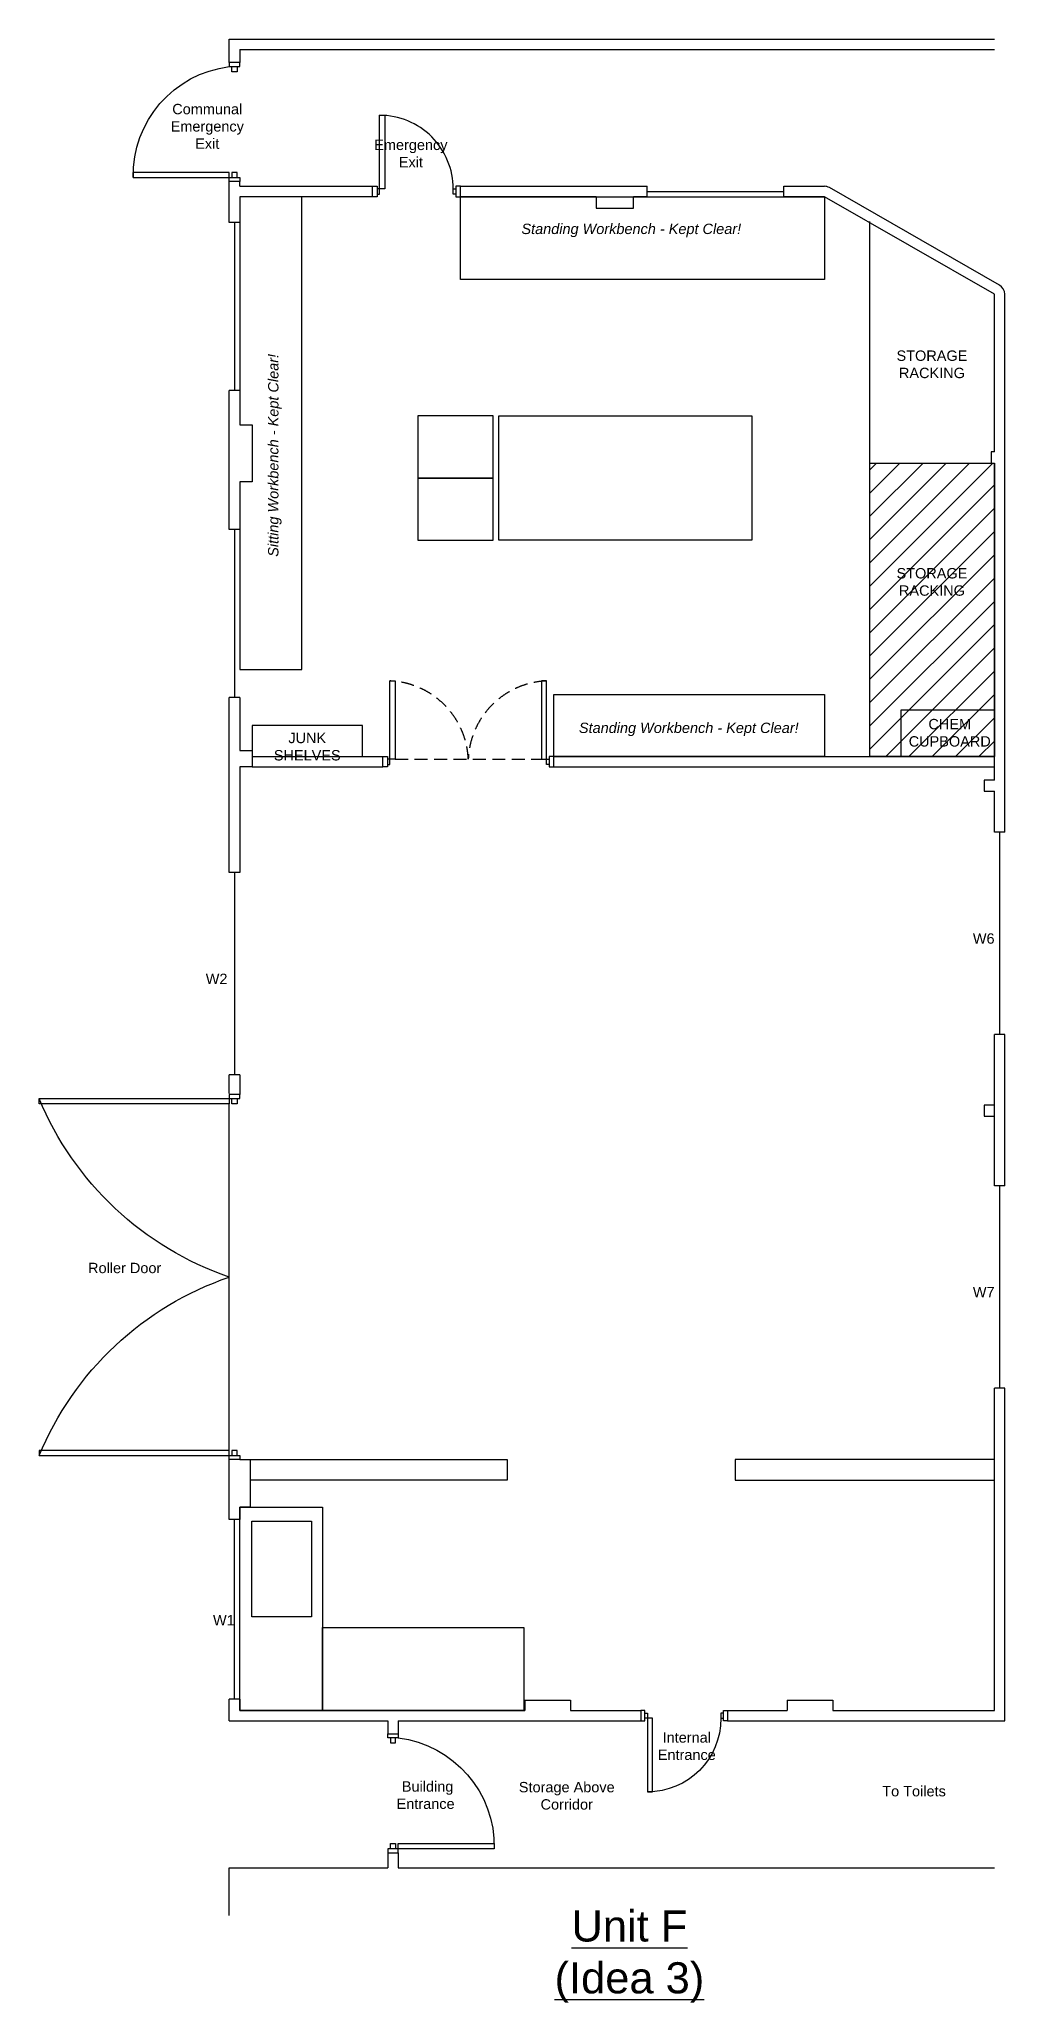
# Model space of a CAD drawing. Extents: x 174723 to 417084, y 13529 to 78714.
# Drawn here: x 207572 to 216885, y 46939 to 65877 of the extents above; entities that cross this region are included whole.
import ezdxf

# ---------------------------------------------------------------- set-up
doc = ezdxf.new("R2010")
doc.units = 0
doc.linetypes.add('HIDDEN', pattern=[0.375, 0.25, -0.125])
doc.layers.get('0').update_dxf_attribs({"linetype": 'CONTINUOUS'})
for name, color, linetype in [('DIMENSIONS', 4, 'CONTINUOUS'), ('ROOM_TEXT', 1, 'CONTINUOUS'), ('TIMBER', 2, 'CONTINUOUS'), ('VERIFIED_DIMENSIONS', 6, 'CONTINUOUS'), ('WALLS', 7, 'CONTINUOUS'), ('WINDOWS', 5, 'CONTINUOUS')]:
    doc.layers.add(name, color=color, linetype=linetype)
doc.styles.add('ROOM_TEXT', font='arial.ttf')

msp = doc.modelspace()

# ---------------------------------------------------------------- texts
at = {"layer": 'DIMENSIONS', "insert": (213264.932, 47829.503), "char_height": 300, "width": 5067.49975, "attachment_point": 2, "style": 'ROOM_TEXT'}
msp.add_mtext('{\\LUnit F\\P(Idea 3)}', dxfattribs=at)
at = {"layer": 'ROOM_TEXT', "char_height": 100, "attachment_point": 2, "style": 'ROOM_TEXT'}
for s, insert, width in [('Communal Emergency Exit', (209192.796, 65253.38), 785.19937), ('Emergency Exit', (211156.702, 64908.086), 785.19937), ('{\\fArial|b0|i1|c0|p34;Standing Workbench - Kept Clear!}', (213283.092, 64097.927), 3150.7645), ('STORAGE RACKING', (216183.162, 62874.89), 918.51607), ('STORAGE RACKING', (216183.162, 60776.147), 918.51607), ('{\\fArial|b0|i1|c0|p34;Standing Workbench - Kept Clear!}', (213837.562, 59285.418), 3150.7645), ('JUNK SHELVES', (210157.235, 59187.559), 785.19937), ('W6', (216682.763, 57253.308), 785.19937), ('W2', (209282.763, 56864.487), 785.19937), ('Roller Door', (208396.125, 54075.791), 785.19937), ('W7', (216682.763, 53843.1), 785.19937), ('W1', (209352.763, 50678.557), 785.19937), ('Internal \\PEntrance', (213818.368, 49547.513), 785.19937), (' Building Entrance', (211298.86, 49074.986), 785.19937), ('Storage Above \\PCorridor', (212660.374, 49068.693), 1261.52717), ('To Toilets', (216010.669, 49029.381), 785.19937)]:
    msp.add_mtext(s, dxfattribs=dict(at, insert=insert, width=width))
at = {"layer": 'ROOM_TEXT', "insert": (209779.365, 61863.452), "char_height": 100, "width": 3150.7645, "attachment_point": 2, "rotation": 90, "style": 'ROOM_TEXT'}
msp.add_mtext('{\\fArial|b0|i1|c0|p34;Sitting Workbench - Kept Clear!}', dxfattribs=at)

# ---------------------------------------------------------------- blocks, each defined once
blk = doc.blocks.new('CHEMICAL_CUPBOARD')
at = {"layer": 'WALLS', "color": 2}
blk.add_lwpolyline([(124652, 50866), (125552, 50866), (125552, 50416), (124652, 50416)], close=True, dxfattribs=at)
at = {"layer": 'ROOM_TEXT', "insert": (125121, 50780), "char_height": 100, "width": 785.2, "attachment_point": 2, "style": 'ROOM_TEXT'}
blk.add_mtext('CHEM CUPBOARD', dxfattribs=at)
blk = doc.blocks.new('SINGLE_DOOR')
at = {"linetype": 'CONTINUOUS'}
for points in [[(38233, 49540), (38233, 49578), (38333, 49578), (38333, 49540)], [(38258, 49540), (38258, 49516), (38308, 49516), (38308, 49540)], [(38233, 48781), (38233, 48743), (38333, 48743), (38333, 48781)], [(38258, 48781), (38258, 48806), (38308, 48806), (38308, 48781)]]:
    blk.add_lwpolyline(points, close=True, dxfattribs=at)
blk.add_lwpolyline([(38308, 49466), (38308, 49516), (39018, 49516), (39018, 49466)], close=True)
blk.add_arc((38308, 49516), 710, 270, 360)

# ---------------------------------------------------------------- hatches: boundary and pattern name
at = {"layer": 'WALLS'}
h = msp.add_hatch(dxfattribs=at)
h.set_pattern_fill('ANSI31', color=256, scale=50)
h.set_pattern_definition([(45, (73306.36, 9921.88), (-112.2532, 112.2532), [])])
h.paths.add_polyline_path([(216785.394, 61787.799), (215585.394, 61787.799), (215585.394, 58957.799), (216785.394, 58957.799)])

# ---------------------------------------------------------------- linework, layer by layer
at = {"linetype": 'HIDDEN', "ltscale": 500}
msp.add_line((211005.394, 58932.799), (212415.394, 58932.799), dxfattribs=at)
at = {"linetype": 'CONTINUOUS'}
for points in [[(209505.394, 65613.34), (209505.394, 65651.34), (209405.394, 65651.34), (209405.394, 65613.34)], [(209480.394, 65613.34), (209480.394, 65563.34), (209430.394, 65563.34), (209430.394, 65613.34)], [(209405.393, 64542.584), (209405.393, 64592.584), (208477.693, 64592.584), (208477.693, 64542.584)], [(209480.393, 64542.584), (209480.393, 64592.584), (209430.393, 64592.584), (209430.393, 64542.584)], [(209505.394, 64542.584), (209505.394, 64504.584), (209405.393, 64504.584), (209405.393, 64542.584)], [(210830.893, 64358.419), (210785.393, 64358.419), (210785.394, 64458.419), (210830.894, 64458.419)], [(210830.893, 64383.419), (210855.393, 64383.419), (210855.394, 64433.419), (210830.894, 64433.419)], [(211589.893, 64383.419), (211565.393, 64383.419), (211565.394, 64433.419), (211589.894, 64433.419)], [(211589.893, 64358.419), (211635.393, 64358.419), (211635.394, 64458.419), (211589.894, 64458.419)], [(210930.894, 58857.799), (210885.394, 58857.799), (210885.394, 58957.799), (210930.894, 58957.799)], [(210930.894, 58882.799), (210955.394, 58882.799), (210955.394, 58932.799), (210930.894, 58932.799)], [(212489.894, 58882.799), (212465.394, 58882.799), (212465.394, 58932.799), (212489.894, 58932.799)], [(212489.894, 58857.799), (212535.394, 58857.799), (212535.394, 58957.799), (212489.894, 58957.799)], [(210933.717, 49494.567), (210933.717, 49532.567), (211033.717, 49532.567), (211033.717, 49494.567)], [(210958.717, 49494.567), (210958.717, 49444.567), (211008.717, 49444.567), (211008.717, 49494.567)], [(210933.717, 48423.81), (210933.717, 48385.81), (211033.717, 48385.81), (211033.717, 48423.81)], [(210958.717, 48423.81), (210958.717, 48473.81), (211008.717, 48473.81), (211008.717, 48423.81)], [(211033.717, 48423.81), (211033.717, 48473.81), (211961.417, 48473.811), (211961.417, 48423.811)]]:
    msp.add_lwpolyline(points, close=True, dxfattribs=at)
for points in [[(210905.393, 64433.419), (210855.394, 64433.419), (210855.394, 65143.419), (210905.393, 65143.419)], [(212004.428, 61044.549), (212004.428, 62244.549), (214444.428, 62244.549), (214444.428, 61044.549)], [(215585.394, 61787.799), (216785.394, 61787.799), (216785.394, 58957.799), (215585.394, 58957.799)], [(211005.394, 58932.799), (210955.394, 58932.799), (210955.394, 59687.799), (211005.394, 59687.799)], [(212415.394, 58932.799), (212465.394, 58932.799), (212465.394, 59687.799), (212415.394, 59687.799)]]:
    msp.add_lwpolyline(points, close=True)
at = {"linetype": 'CONTINUOUS', "extrusion": (0, 0, -1)}
for centre, start, end in [((-209536.731, 64562.293), 358.9338277, 82.8773302), ((-210902.38, 48443.52), 97.1226698, 181.0661723)]:
    msp.add_arc(centre, 1059.221, start, end, dxfattribs=at)
msp.add_arc((210855.393, 64433.419), 710, 359.9999731, 89.9999969)
at = {"linetype": 'HIDDEN', "ltscale": 500}
for centre, start, end in [((210921.852, 58899.258), 2.4356259, 87.564346), ((212498.935, 58899.258), 92.435654, 177.5643741)]:
    msp.add_arc(centre, 789.254, start, end, dxfattribs=at)
at = {"layer": 'ROOM_TEXT'}
for p, q in [((209505.394, 55697.799), (209405.393, 55697.799)), ((209405.393, 55697.799), (209405.393, 55659.799)), ((209505.394, 55659.799), (209505.394, 55697.799)), ((207572.057, 55659.798), (209405.393, 55659.799)), ((207572.057, 55609.798), (207572.057, 55659.798)), ((209405.393, 55609.799), (207572.057, 55609.798)), ((209405.393, 55659.799), (209505.394, 55659.799)), ((209405.393, 55659.799), (209405.393, 55609.799)), ((209405.393, 52265.799), (209405.393, 55609.799)), ((209430.393, 55609.799), (209430.393, 55659.799)), ((209430.393, 55659.799), (209480.393, 55659.799)), ((209480.393, 55609.799), (209430.393, 55609.799)), ((209480.393, 55659.799), (209480.393, 55609.799)), ((209405.393, 52265.799), (207572.057, 52265.799)), ((207572.057, 52265.799), (207572.057, 52215.799)), ((207572.057, 52215.799), (209405.393, 52215.799)), ((209405.393, 52215.799), (209405.393, 52265.799)), ((209405.393, 52177.799), (209405.393, 52215.799)), ((209405.393, 52215.799), (209505.394, 52215.799)), ((209505.394, 52177.799), (209405.393, 52177.799)), ((209480.393, 52265.799), (209430.393, 52265.799)), ((209430.393, 52265.799), (209430.393, 52215.799)), ((209430.393, 52215.799), (209480.393, 52215.799)), ((209480.393, 52215.799), (209480.393, 52265.799)), ((209505.394, 52215.799), (209505.394, 52177.799))]:
    msp.add_line(p, q, dxfattribs=at)
at = {"layer": 'ROOM_TEXT', "extrusion": (0, 0, -1)}
for centre, start, end in [((-210388.242, 56821.129), 288.8228385, 337.5898583), ((-210388.242, 51054.469), 22.4101428, 71.1771641)]:
    msp.add_arc(centre, 3046.241, start, end, dxfattribs=at)
at = {"layer": 'TIMBER'}
for points in [[(216835.393, 58229.284), (216835.393, 56277.331)], [(209455.393, 57840.463), (209455.393, 55888.511)], [(216835.393, 54819.076), (216835.393, 52867.123)], [(209605.394, 52177.799), (212085.394, 52177.799), (212085.394, 51977.799), (209605.394, 51977.799)], [(216785.394, 52177.799), (214285.394, 52177.799), (214285.394, 51977.799), (216785.394, 51977.799)], [(209455.393, 49867.368), (209455.393, 51599.315)]]:
    msp.add_lwpolyline(points, dxfattribs=at)
msp.add_lwpolyline([(209621.807, 51583.838), (210197.572, 51583.838), (210197.572, 50661.256), (209621.807, 50661.256)], close=True, dxfattribs=at)
at = {"layer": 'VERIFIED_DIMENSIONS'}
msp.add_lwpolyline([(209625.394, 59796.547), (210105.394, 59796.547), (210105.394, 64358.419), (209505.394, 64358.419), (209505.394, 62157.799), (209625.394, 62157.799), (209625.394, 61607.799), (209565.394, 61607.799), (209505.394, 61607.799), (209505.394, 59796.547), (209625.394, 59796.547), (209625.394, 59796.547)], dxfattribs=at)
for points in [[(211635.394, 63558.419), (211635.394, 64358.419), (215145.394, 64358.419), (215145.394, 63558.418)], [(212535.395, 58957.799), (212535.395, 59557.799), (215145.394, 59557.799), (215145.394, 58957.799)]]:
    msp.add_lwpolyline(points, close=True, dxfattribs=at)
at = {"layer": 'WALLS'}
for p, q in [((209405.394, 65651.34), (209405.394, 65876.578)), ((209405.394, 65876.578), (216785.394, 65876.578)), ((209505.394, 65776.578), (216785.394, 65776.578)), ((209405.393, 64107.795), (209405.393, 64504.584)), ((209505.393, 64458.419), (209505.394, 64504.584)), ((209405.393, 61147.799), (209405.393, 62487.8)), ((209405.393, 58405.678), (209405.393, 59527.801)), ((209405.393, 57840.463), (209405.393, 59527.801)), ((210885.394, 58857.799), (210885.394, 58957.799)), ((212535.395, 58857.799), (212535.395, 58957.799)), ((216885.394, 58229.284), (216785.394, 58229.284)), ((209505.394, 57840.463), (209405.393, 57840.463)), ((216885.394, 56277.331), (216785.394, 56277.331)), ((209505.394, 55888.511), (209405.393, 55888.511)), ((209405.394, 55709.763), (209405.394, 55888.511)), ((216885.394, 54819.076), (216785.394, 54819.076)), ((216885.394, 52867.123), (216785.394, 52867.123)), ((209405.393, 51599.315), (209405.393, 52177.799)), ((209505.394, 51599.315), (209405.393, 51599.315)), ((209505.394, 49867.368), (209405.393, 49867.368)), ((209405.393, 49657.798), (209405.393, 49867.368)), ((212255.394, 49857.799), (212255.394, 49757.799)), ((212255.394, 49857.799), (212695.394, 49857.799)), ((212695.394, 49857.799), (212695.394, 49757.799)), ((214786.881, 49857.799), (214786.881, 49757.799)), ((214786.881, 49857.799), (215226.881, 49857.799)), ((215226.881, 49857.799), (215226.881, 49757.799))]:
    msp.add_line(p, q, dxfattribs=at)
for points in [[(209505.394, 65776.578), (209505.394, 65651.34)], [(209505.393, 64458.419), (210785.394, 64458.419)], [(211635.394, 64458.419), (213435.396, 64458.419)], [(213435.396, 64358.419), (213435.396, 64458.419)], [(214755.398, 64458.419), (215145.394, 64458.419)], [(214755.398, 64358.419), (214755.398, 64458.419)], [(216833.808, 63505.298), (215193.808, 64445.918)], [(210785.394, 64358.419), (209505.394, 64358.419), (209505.394, 64107.795)], [(212945.394, 64358.419), (211635.394, 64358.419)], [(212945.394, 64358.419), (212945.394, 64248.419), (213305.394, 64248.419), (213305.394, 64358.419)], [(213435.396, 64358.419), (213305.394, 64358.419)], [(215145.394, 64358.419), (214755.398, 64358.419)], [(216785.394, 63417.799), (215145.394, 64358.419), (215145.394, 64358.419)], [(209505.394, 64107.795), (209405.393, 64107.795)], [(215585.394, 61787.799), (215585.394, 64117.765)], [(216785.394, 61897.799), (216785.394, 63417.799)], [(216885.394, 58229.284), (216885.394, 63417.799)], [(209505.394, 62487.8), (209405.393, 62487.8)], [(209505.394, 62487.8), (209505.394, 62157.799)], [(209505.394, 62157.799), (209625.394, 62157.799), (209625.394, 61607.799), (209505.394, 61607.799)], [(216785.394, 61897.799), (216755.394, 61897.799), (216755.394, 61787.799), (216785.394, 61787.799)], [(216785.394, 58730.299), (216785.394, 61787.799)], [(209505.394, 61607.799), (209505.394, 61147.799)], [(209505.394, 61147.799), (209405.393, 61147.799)], [(209505.394, 59527.801), (209405.393, 59527.801)], [(209505.394, 59527.801), (209505.394, 59017.799)], [(209505.394, 59017.799), (209625.394, 59017.799), (209625.394, 58857.799), (209505.394, 58857.799)], [(209625.394, 58957.799), (210885.394, 58957.799)], [(212535.395, 58957.799), (216785.394, 58957.799)], [(209505.394, 58857.799), (209505.394, 58405.678)], [(209505.394, 58857.799), (209505.394, 57840.463)], [(209625.394, 58857.799), (210885.394, 58857.799)], [(212535.395, 58857.799), (216785.394, 58857.799)], [(216785.394, 58730.299), (216685.394, 58730.299), (216685.394, 58625.299), (216785.394, 58625.299)], [(216785.394, 58229.284), (216785.394, 58625.299)], [(216785.394, 54819.076), (216785.394, 56277.331)], [(216885.394, 54819.076), (216885.394, 56277.331)], [(209505.394, 55888.511), (209505.394, 55697.799)], [(216785.394, 55596.545), (216685.394, 55596.545), (216685.394, 55491.545), (216785.394, 55491.545)], [(215226.881, 49757.799), (216785.394, 49757.799), (216785.394, 52867.123)], [(216785.394, 49657.798), (216885.394, 49657.798), (216885.394, 52867.123)], [(209505.394, 52177.799), (209605.394, 52177.799), (209605.394, 51717.799), (209505.394, 51717.799)], [(209505.394, 51717.799), (209505.394, 51599.315)], [(209505.394, 51599.315), (209505.394, 51717.799), (210305.394, 51717.799), (210305.394, 49757.799), (209505.394, 49757.799), (209505.394, 51599.315)], [(210423.877, 49757.799), (210305.394, 49757.799), (210305.394, 50557.799), (212245.394, 50557.799), (212245.394, 49757.799), (210423.877, 49757.799)], [(209505.394, 49867.368), (209505.394, 49757.799), (212255.394, 49757.799)], [(209405.393, 49657.798), (210933.717, 49657.798)], [(210933.717, 49657.798), (210933.717, 49532.567)], [(211033.717, 49657.798), (211033.717, 49532.567)], [(211033.717, 49657.798), (213375.394, 49657.798)], [(212695.394, 49757.799), (213375.394, 49757.799)], [(214210.394, 49757.799), (214786.881, 49757.799)], [(214210.394, 49657.798), (216785.393, 49657.798)], [(210933.717, 48385.81), (210933.717, 48239.652)], [(211033.717, 48385.81), (211033.717, 48239.652)], [(209405.393, 48239.652), (210933.717, 48239.652)], [(209405.393, 47780.405), (209405.393, 48239.652)], [(211033.717, 48239.652), (216785.394, 48239.652)]]:
    msp.add_lwpolyline(points, dxfattribs=at)
for points in [[(211222.643, 61644.549), (211950.706, 61644.549), (211950.706, 62244.549), (211222.643, 62244.549)], [(211222.643, 61044.549), (211950.706, 61044.549), (211950.706, 61644.549), (211222.643, 61644.549)], [(209625.394, 58957.799), (210691.394, 58957.799), (210691.394, 59257.799), (209625.394, 59257.799)]]:
    msp.add_lwpolyline(points, close=True, dxfattribs=at)
for centre, start, end in [((215145.394, 64358.419), 61.0436252, 90), ((216785.394, 63417.799), 0, 61.0436252)]:
    msp.add_arc(centre, 100, start, end, dxfattribs=at)
at = {"layer": 'WINDOWS'}
msp.add_line((213435.396, 64408.419), (214755.398, 64408.419), dxfattribs=at)
for points in [[(209455.393, 64107.795), (209455.393, 62487.8)], [(209455.393, 61147.799), (209455.393, 59527.801)]]:
    msp.add_lwpolyline(points, dxfattribs=at)

# ---------------------------------------------------------------- block references
at = {"layer": 'ROOM_TEXT', "xscale": -1, "rotation": 90}
msp.add_blockref('SINGLE_DOOR', (262953.817, 87990.484), dxfattribs=at)
at = {"layer": 'WALLS'}
msp.add_blockref('CHEMICAL_CUPBOARD', (91233.779, 8541.519), dxfattribs=at)

msp.set_redraw_order([(e.dxf.handle, doc.entitydb.next_handle()) for e in msp.query("TEXT MTEXT ATTDEF DIMENSION ARC_DIMENSION")])  # texts and dimensions are drawn at this point

doc.saveas('drawing.dxf')
